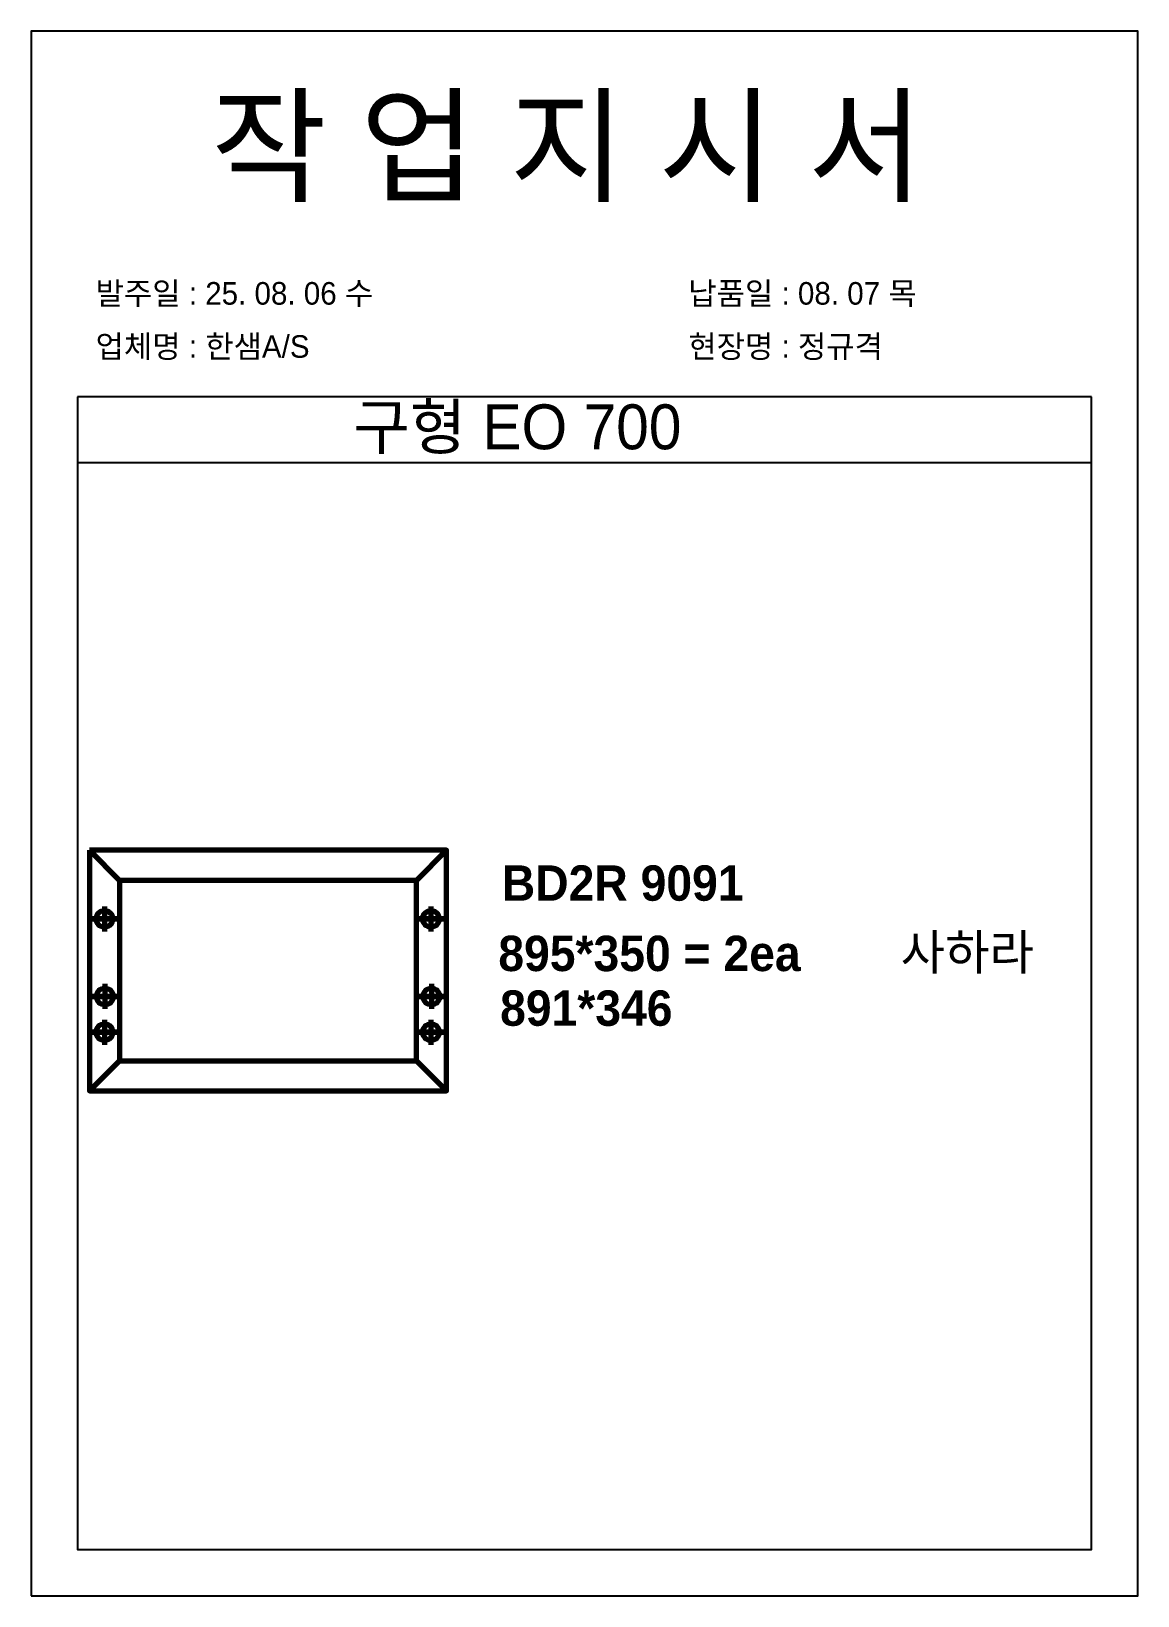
# Model space of a CAD drawing. Header units: millimetres. Extents: x -44117 to 256353, y -2095463 to 65325.
# Drawn here: x 111098 to 112778, y -230585 to -228209 of the extents above; entities that cross this region are included whole.
import ezdxf

# ---------------------------------------------------------------- set-up
doc = ezdxf.new("R2010")
doc.units = ezdxf.units.MM
doc.header["$LTSCALE"] = 10
doc.layers.add('Layer1', color=7, linetype='Continuous', lineweight=70)
doc.styles.add('MtX_Gulim', font='')
doc.styles.get('MtX_Gulim').set_extended_font_data('Gulim', bold=True)

msp = doc.modelspace()

# ---------------------------------------------------------------- texts
at = {"linetype": 'Continuous', "style": 'MtX_Gulim'}
for s, height, p in [('BD2R 9091', 53.702852, (111812.14094, -229529.46116)), ('895*350 = 2ea', 53.7028516, (111806.86213, -229636.30018)), ('사하라', 53.702852, (112417.86858, -229634.3671))]:
    msp.add_text(s, height=height, dxfattribs=at).set_placement(p)
at = {"color": 242, "linetype": 'Continuous', "true_color": 0xcd2027, "style": 'MtX_Gulim'}
msp.add_text('891*346', height=53.702852, dxfattribs=at).set_placement((111809.58943, -229719.38921))
at = {"attachment_point": 1}
for s, width, gutter_width, heights, insert, char_height in [('{\\fGulim|b0|i0|c129|p50;작 업 지 시 서}', 3307.3198183, 12.5, [-155.84554], (111370.53253, -228313.13891), 140), ('{\\fGulim|b0|i0|c129|p50;발주일 : 25. 08. 06 수}', 3307.3198183, 12.5, [34.50412], (111195.32317, -228589.85933), 34.3), ('{\\fGulim|b0|i0|c129|p50;납품일 : 08. 07 목}', 3307.3198183, 12.5, [37.67976], (112095.30116, -228589.85933), 34.3), ('{\\fGulim|b0|i0|c129|p50;업체명 : 한샘A/S}', 3307.3198183, 12.5, [36.11279], (111195.32317, -228670.51551), 34.3), ('{\\fGulim|b0|i0|c129|p50;현장명 : 정규격}', 3307.3198183, 12.5, [-38.2735], (112095.30116, -228670.51551), 34.3), ('{\\fGulim|b0|i0|c129|p50;구형 EO 700}', 6570.6870665, 24.83388, [71.74566], (111586.87046, -228775.62389), 68.1441707)]:
    msp.add_mtext_dynamic_manual_height_columns(s, width=width, gutter_width=gutter_width, heights=heights, dxfattribs=dict(at, insert=insert, char_height=char_height))

# ---------------------------------------------------------------- linework, layer by layer
for p, q in [((112707.72592, -228764.14612), (111167.72592, -228764.14612)), ((112707.72592, -228864.14612), (111167.72592, -228864.14612))]:
    msp.add_line(p, q)
msp.add_lwpolyline([(111097.72592, -230584.9764), (112777.72592, -230584.9764), (112777.72592, -228208.9764), (111097.72592, -228208.9764)], close=True)
msp.add_lwpolyline([(111167.72592, -228764.14612), (111167.72592, -230514.9764), (112707.72592, -230514.9764), (112707.72592, -228764.14612)])
at = {"layer": 'Layer1'}
for p, q in [((111186.09389, -229452.90059), (111231.75958, -229498.56628)), ((111682.61445, -229498.56628), (111728.28014, -229452.90059)), ((111208.76821, -229538.17856), (111208.76821, -229576.14148)), ((111704.61834, -229538.17856), (111704.61834, -229576.14148)), ((111209.39113, -229655.91182), (111209.39113, -229693.87474)), ((111705.24127, -229655.91182), (111705.24127, -229693.87474)), ((111208.76821, -229710.1065), (111208.76821, -229748.06941)), ((111704.61834, -229710.1065), (111704.61834, -229748.06941)), ((111186.09389, -229818.22611), (111231.75958, -229772.56042)), ((111231.75958, -229772.56042), (111186.09389, -229818.22611)), ((111682.61445, -229772.56042), (111728.28014, -229818.22611))]:
    msp.add_line(p, q, dxfattribs=at)
for points in [[(111186.09389, -229452.90059), (111186.09389, -229818.22611), (111728.28014, -229818.22611), (111728.28014, -229452.90059)], [(111231.75958, -229498.56628), (111231.75958, -229772.56042), (111682.61445, -229772.56042), (111682.61445, -229498.56628)], [(111227.74966, -229557.16002), (111189.78675, -229557.16002)], [(111723.5998, -229557.16002), (111685.63688, -229557.16002)], [(111228.37259, -229674.89328), (111190.40968, -229674.89328)], [(111724.22273, -229674.89328), (111686.25981, -229674.89328)], [(111227.74966, -229729.08795), (111189.78675, -229729.08795)], [(111723.5998, -229729.08795), (111685.63688, -229729.08795)]]:
    msp.add_lwpolyline(points, close=True, dxfattribs=at)
for centre in [(111208.76821, -229557.16002), (111704.61834, -229557.16002), (111209.39113, -229674.89328), (111705.24127, -229674.89328), (111208.76821, -229729.08795), (111704.61834, -229729.08795)]:
    msp.add_circle(centre, 12.6543, dxfattribs=at)

msp.set_redraw_order([(e.dxf.handle, doc.entitydb.next_handle()) for e in msp.query("TEXT MTEXT ATTDEF DIMENSION ARC_DIMENSION")])  # texts and dimensions are drawn at this point

doc.saveas('drawing.dxf')
